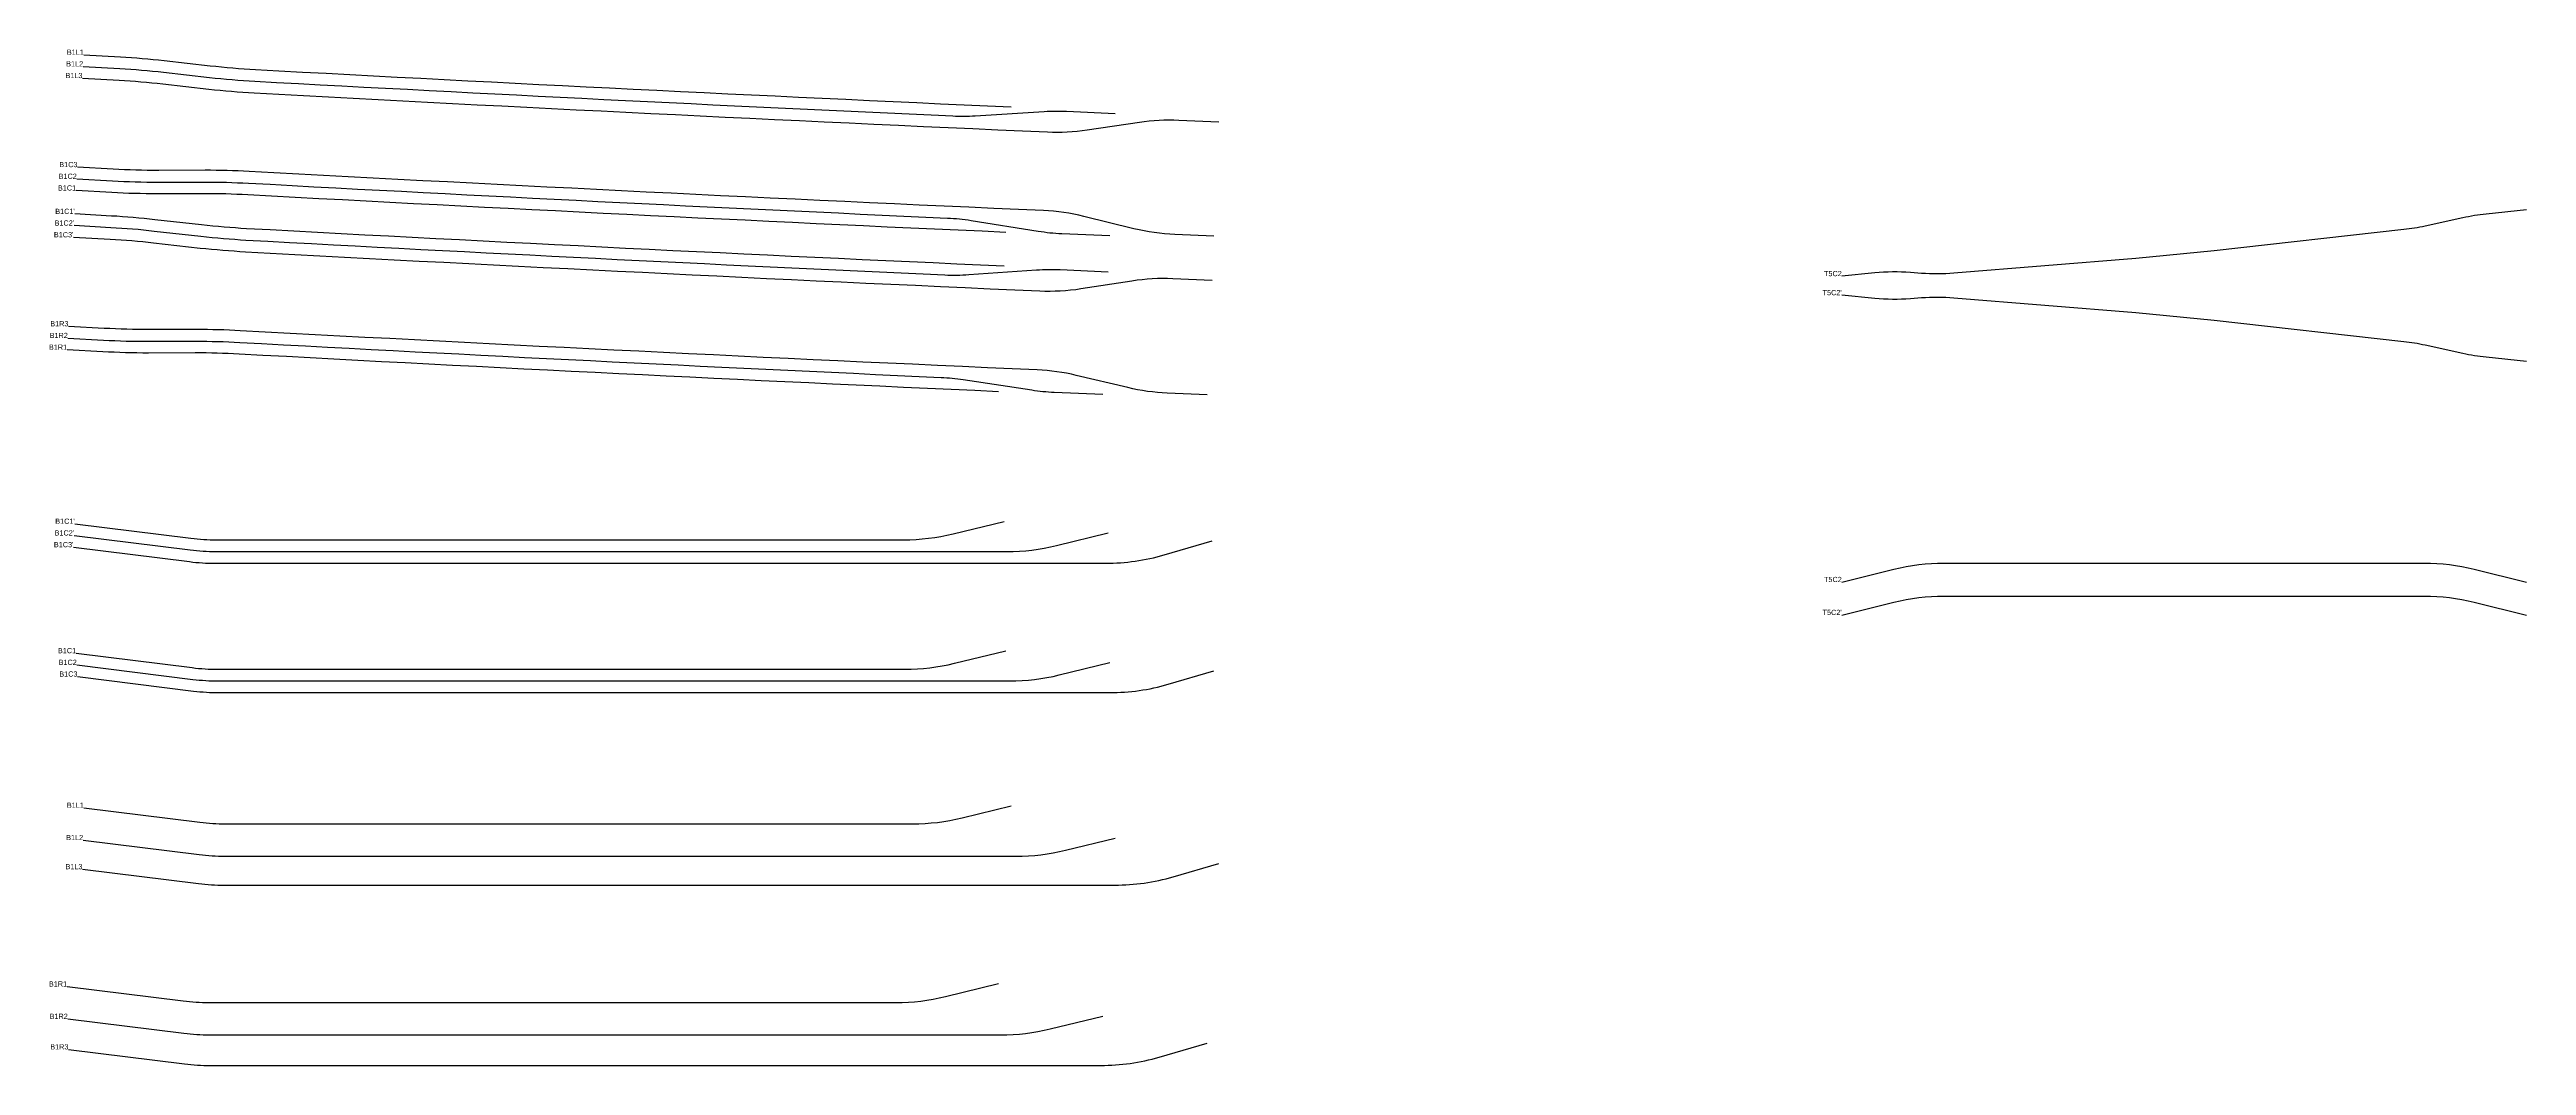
# Model space of a CAD drawing. Header units: inches. Extents: x 5.4 to 100.6, y 4.7 to 43.7.
import ezdxf
from ezdxf.enums import TextEntityAlignment as Align

# ---------------------------------------------------------------- set-up
doc = ezdxf.new("R2010")
doc.units = ezdxf.units.IN
doc.header["$MEASUREMENT"] = 0
for name, color, linetype in [('平面', 1, 'Continuous'), ('立面', 2, 'Continuous'), ('钢束编号', 7, 'Continuous')]:
    doc.layers.add(name, color=color, linetype=linetype)
doc.styles.get("Standard").update_dxf_attribs({"font": 'arial.ttf'})

msp = doc.modelspace()

# ---------------------------------------------------------------- linework, layer by layer
at = {"layer": '平面'}
for points in [[(6.697, 43.07), (8.104, 42.991, -0.014023), (9.781, 42.849), (11.551, 42.649, 0.014367), (13.288, 42.504, 0.002242), (40.104, 41.167, 0.026918), (40.965, 41.175), (43.619, 41.34, -0.026486), (44.466, 41.348), (46.335, 41.266)], [(6.722, 43.519), (8.13, 43.44, -0.014023), (9.806, 43.298), (11.576, 43.098, 0.01452), (13.312, 42.953, 0.002427), (42.35, 41.517)], [(6.671, 42.621), (8.079, 42.541, -0.014023), (9.755, 42.4), (11.525, 42.2, 0.013433), (13.263, 42.055, 0.002546), (43.736, 40.554, 0.047953), (45.264, 40.633), (47.271, 40.932, -0.047491), (48.785, 41.011), (50.318, 40.947)], [(50.134, 36.55), (48.633, 36.614, -0.049659), (47.063, 36.838), (45.139, 37.31, 0.049196), (43.584, 37.533, -0.002547), (13.069, 39.036, 0.013931), (11.381, 39.08), (9.6, 39.077, -0.0146), (7.849, 39.124), (6.478, 39.201)], [(42.135, 36.696, -0.00243), (13.021, 38.137, 0.014093), (11.33, 38.181), (9.55, 38.178, -0.0146), (7.799, 38.225), (6.427, 38.303)], [(6.453, 38.752), (7.824, 38.675, 0.014073), (9.575, 38.627), (11.356, 38.631, -0.011251), (13.045, 38.587, 0.002242), (39.905, 37.247, -0.02828), (40.805, 37.155), (43.381, 36.744, 0.028714), (44.294, 36.651), (46.132, 36.571)], [(42.077, 35.398, -0.002428), (12.976, 36.838, -0.014459), (11.248, 36.982), (9.455, 37.184, 0.013961), (7.786, 37.325), (6.376, 37.404)], [(100.554, 37.556), (99.004, 37.397, 0.028288), (98.111, 37.254), (96.663, 36.937, -0.026188), (95.837, 36.801), (88.551, 35.989), (85.553, 35.694), (78.557, 35.124, -0.039068), (77.309, 35.121), (76.89, 35.152, 0.042957), (75.518, 35.137), (74.252, 35.014)], [(50.063, 34.852), (48.551, 34.916, 0.049119), (46.986, 34.828), (45.021, 34.523, -0.049582), (43.441, 34.436, -0.002545), (12.927, 35.939, -0.010181), (11.197, 36.083), (9.405, 36.285, 0.013961), (7.736, 36.426), (6.325, 36.505)], [(46.072, 35.172), (44.225, 35.253, 0.028197), (43.323, 35.241), (40.715, 35.061, -0.028631), (39.8, 35.05, -0.002239), (12.952, 36.388, -0.012619), (11.222, 36.533), (9.43, 36.735, 0.016398), (7.761, 36.875), (6.351, 36.955)], [(100.554, 31.74), (99.004, 31.9, -0.028288), (98.111, 32.043), (96.663, 32.36, 0.026188), (95.837, 32.496), (88.551, 33.307), (85.553, 33.603), (78.557, 34.172, 0.039068), (77.309, 34.176), (76.89, 34.144, -0.042957), (75.518, 34.159), (74.252, 34.282)], [(6.107, 32.637), (7.478, 32.559, 0.014587), (9.227, 32.512), (11.027, 32.515, -0.01403), (12.709, 32.471, 0.002245), (39.658, 31.127, -0.026463), (40.5, 31.044), (43.141, 30.642, 0.026894), (43.997, 30.558), (45.869, 30.477)], [(49.879, 30.456), (48.343, 30.521, -0.04784), (46.83, 30.731), (44.843, 31.203, 0.04738), (43.345, 31.413, -0.00255), (12.734, 32.92, 0.014021), (11.052, 32.964), (9.253, 32.961, -0.014583), (7.503, 33.009), (6.132, 33.086)], [(41.862, 30.577, -0.00243), (12.685, 32.021, 0.014037), (11.002, 32.066), (9.202, 32.062, -0.014586), (7.453, 32.11), (6.081, 32.188)]]:
    msp.add_lwpolyline(points, format="xyb", dxfattribs=at)
at = {"layer": '立面'}
for points in [[(6.325, 24.602), (10.784, 24.048, 0.030919), (11.771, 23.987), (45.981, 23.987, 0.07116), (48.224, 24.308), (50.063, 24.845)], [(6.351, 25.052), (10.809, 24.498, 0.030919), (11.796, 24.437), (42.187, 24.437, 0.060008), (44.087, 24.665), (46.072, 25.151)], [(6.376, 25.501), (10.835, 24.947, 0.030919), (11.821, 24.886), (38.213, 24.886, 0.060008), (40.112, 25.115), (42.077, 25.595)], [(74.252, 23.263), (76.255, 23.759, -0.060759), (78.178, 23.993), (96.624, 23.993, -0.060759), (98.547, 23.759), (100.554, 23.262)], [(74.252, 21.997), (76.255, 22.493, -0.060759), (78.178, 22.727), (96.624, 22.727, -0.060759), (98.547, 22.493), (100.554, 21.996)], [(6.427, 20.53), (10.886, 19.976, 0.030919), (11.872, 19.915), (38.264, 19.915, 0.060008), (40.163, 20.144), (42.135, 20.626)], [(6.453, 20.081), (10.911, 19.527, 0.030919), (11.898, 19.466), (42.289, 19.466, 0.060008), (44.189, 19.695), (46.132, 20.17)], [(6.478, 19.632), (10.937, 19.078, 0.030919), (11.923, 19.017), (46.134, 19.017, 0.07116), (48.377, 19.337), (50.134, 19.851)], [(6.722, 14.592), (11.181, 14.038, 0.030919), (12.167, 13.977), (38.559, 13.977, 0.060008), (40.458, 14.205), (42.35, 14.668)], [(6.697, 13.35), (11.155, 12.795, 0.030919), (12.142, 12.734), (42.533, 12.734, 0.060008), (44.433, 12.963), (46.335, 13.428)], [(6.671, 12.237), (11.13, 11.683, 0.030919), (12.117, 11.622), (46.327, 11.622, 0.07116), (48.57, 11.943), (50.318, 12.454)], [(6.081, 7.727), (10.54, 7.173, 0.030919), (11.526, 7.112), (37.918, 7.112, 0.060008), (39.817, 7.341), (41.862, 7.841)], [(6.107, 6.485), (10.565, 5.931, 0.030919), (11.552, 5.87), (41.943, 5.87, 0.060008), (43.843, 6.099), (45.869, 6.594)], [(6.132, 5.31), (10.591, 4.756, 0.030919), (11.577, 4.695), (45.788, 4.695, 0.07116), (48.031, 5.016), (49.879, 5.556)]]:
    msp.add_lwpolyline(points, format="xyb", dxfattribs=at)

# ---------------------------------------------------------------- texts
at = {"layer": '钢束编号'}
for s, p in [('B1L3', (6.671, 42.621)), ('B1L2', (6.697, 43.07)), ('B1L1', (6.722, 43.519)), ('B1C3', (6.478, 39.201)), ('B1C1', (6.427, 38.303)), ('B1C2', (6.453, 38.752)), ("B1C2'", (6.351, 36.955)), ("B1C1'", (6.376, 37.404)), ("B1C3'", (6.325, 36.505)), ('T5C2', (74.252, 35.014)), ("T5C2'", (74.252, 34.282)), ('B1R1', (6.081, 32.188)), ('B1R2', (6.107, 32.637)), ('B1R3', (6.132, 33.086)), ("B1C1'", (6.376, 25.501)), ("B1C3'", (6.325, 24.602)), ("B1C2'", (6.351, 25.052)), ('T5C2', (74.252, 23.263)), ("T5C2'", (74.252, 21.997)), ('B1C1', (6.427, 20.53)), ('B1C2', (6.453, 20.081)), ('B1C3', (6.478, 19.632)), ('B1L1', (6.722, 14.592)), ('B1L2', (6.697, 13.35)), ('B1L3', (6.671, 12.234)), ('B1R1', (6.081, 7.727)), ('B1R2', (6.107, 6.485)), ('B1R3', (6.132, 5.31))]:
    msp.add_text(s, height=0.2, dxfattribs=at).set_placement(p, align=Align.RIGHT)

doc.saveas('drawing.dxf')
